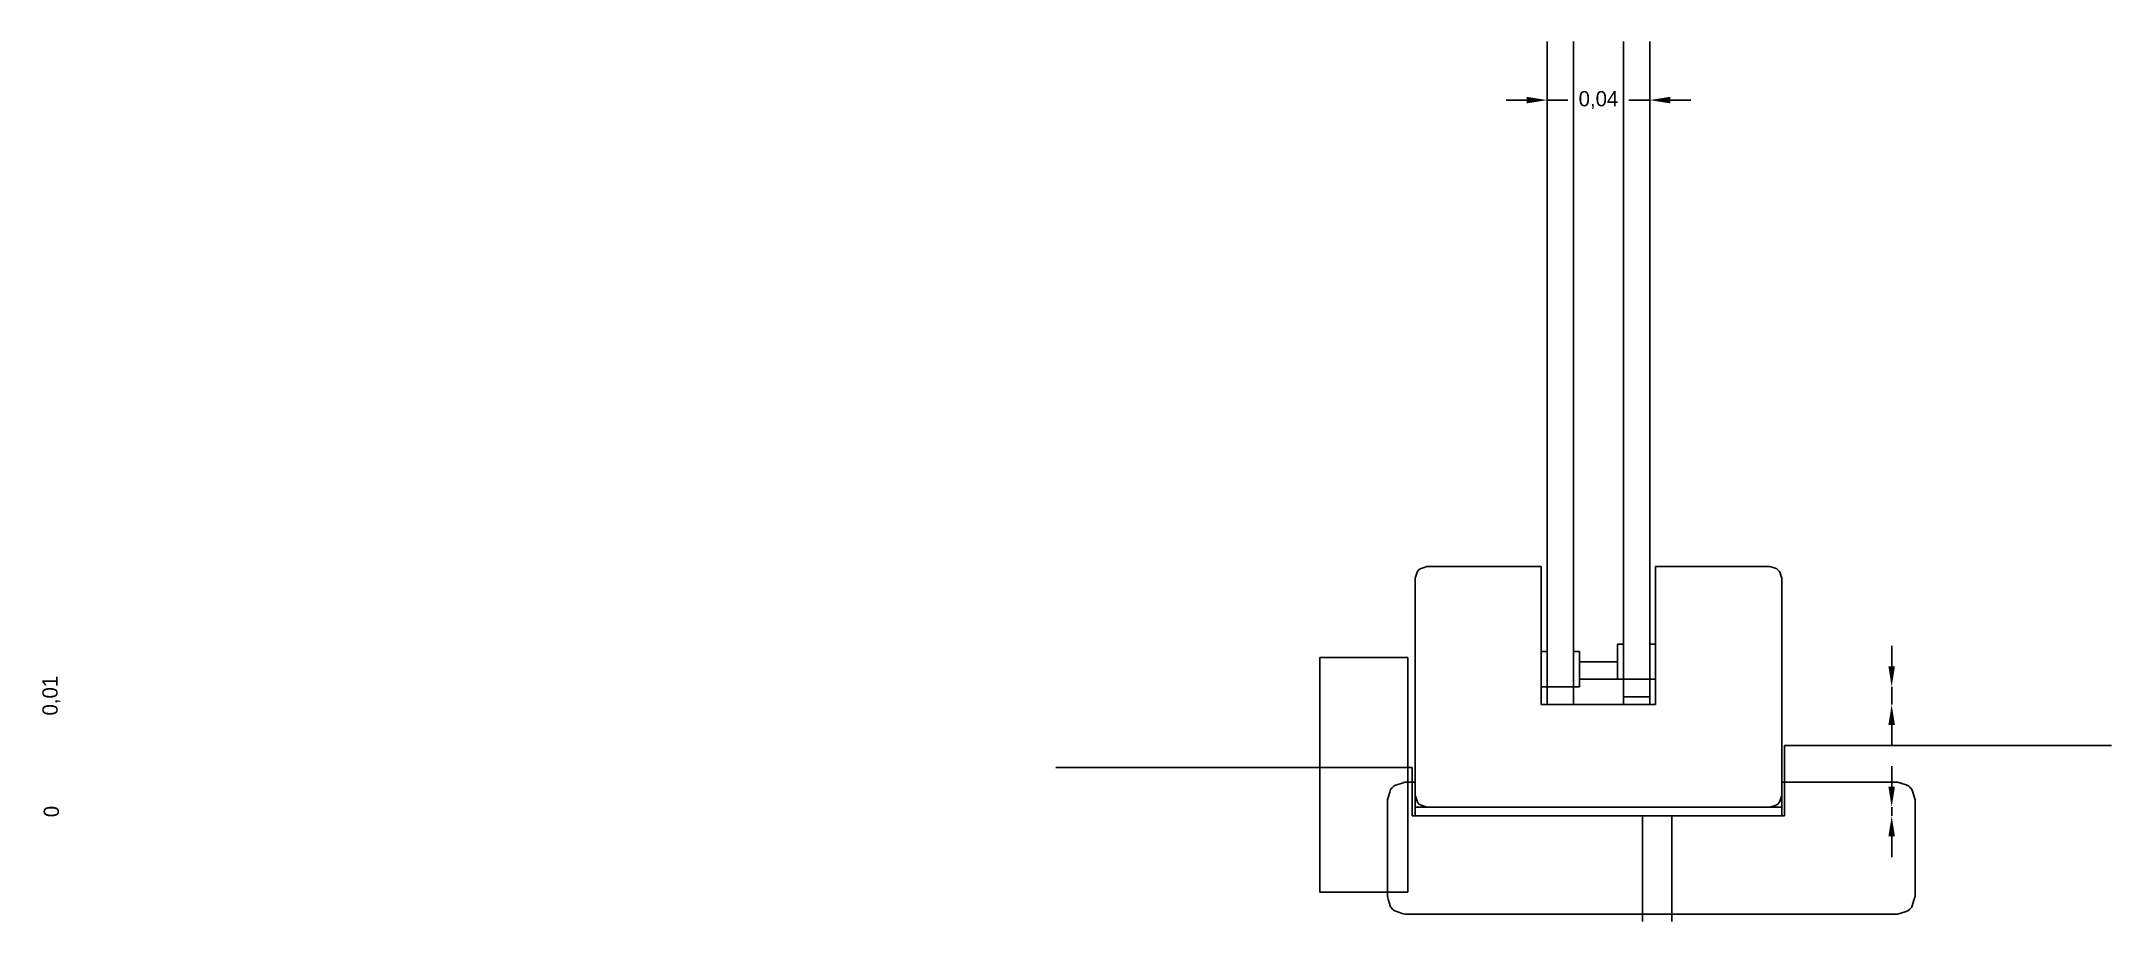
# Model space of a CAD drawing. Header units: metres. Extents: x -0.3 to 20.5, y 0 to 1.
# Drawn here: x -0.346 to 0.36, y 0 to 0.3 of the extents above; entities that cross this region are included whole.
import ezdxf

# ---------------------------------------------------------------- set-up
doc = ezdxf.new("R2010")
doc.units = ezdxf.units.M
doc.layers.add('COTAS', color=4, linetype='Continuous')
doc.layers.add('G_MEDIDO', color=8, linetype='Continuous')
doc.dimstyles.get("Standard").update_dxf_attribs({"dimtxt": 2.5, "dimasz": 2.5, "dimexe": 1.25, "dimexo": 0.625, "dimtad": 1, "dimcen": 2.5, "dimazin": 3, "dimtfac": 1, "dimtmove": 0, "dimatfit": 3})

msp = doc.modelspace()

# ---------------------------------------------------------------- blocks, each defined once
blk = doc.blocks.new('_CLOSEDFILLED')
at = {"color": 0, "linetype": 'BYBLOCK'}
blk.add_solid([(-1, 0.16), (0, 0), (-1, -0.16)], dxfattribs=at)
blk = doc.blocks.new('*D1')
for p, q in [((0.1605, 0.28), (0.1535, 0.28)), ((0.1675, 0.28), (0.1675, 0.28)), ((0.1675, 0.28), (0.1746, 0.28)), ((0.1954, 0.28), (0.2025, 0.28)), ((0.2025, 0.28), (0.2025, 0.28)), ((0.2095, 0.28), (0.2165, 0.28))]:
    blk.add_line(p, q)
at = {"layer": 'Defpoints'}
for p in [(0.1675, 0.28), (0.1675, 0.28), (0.2025, 0.28)]:
    blk.add_point(p, dxfattribs=at)
at = {"layer": 'COTAS', "xscale": 0.007, "yscale": 0.007}
blk.add_blockref('_CLOSEDFILLED', (0.1675, 0.28), dxfattribs=at)
at = {"layer": 'COTAS', "xscale": 0.007, "yscale": 0.007, "rotation": 180}
blk.add_blockref('_CLOSEDFILLED', (0.2025, 0.28), dxfattribs=at)
at = {"layer": 'COTAS', "insert": (0.185, 0.28), "char_height": 0.0052, "attachment_point": 5}
blk.add_mtext('0,04', dxfattribs=at)
blk = doc.blocks.new('*D2')
for p, q in [((0.285, 0.087), (0.285, 0.094)), ((0.285, 0.08), (0.285, 0.08)), ((0.285, 0.074), (0.285, 0.08)), ((0.285, 0.074), (0.285, 0.074)), ((0.285, 0.067), (0.285, 0.06))]:
    blk.add_line(p, q)
at = {"layer": 'Defpoints'}
for p in [(0.285, 0.08), (0.285, 0.074), (0.285, 0.074)]:
    blk.add_point(p, dxfattribs=at)
at = {"layer": 'COTAS', "xscale": 0.007, "yscale": 0.007}
for p, rotation in [((0.285, 0.08), 270), ((0.285, 0.074), 90)]:
    blk.add_blockref('_CLOSEDFILLED', p, dxfattribs=dict(at, rotation=rotation))
at = {"layer": 'COTAS', "insert": (-0.3426, 0.077), "char_height": 0.0052, "attachment_point": 5, "rotation": 90}
blk.add_mtext('0,01', dxfattribs=at)
blk = doc.blocks.new('*D3')
for p, q in [((0.285, 0.046), (0.285, 0.053)), ((0.285, 0.039), (0.285, 0.039)), ((0.285, 0.036), (0.285, 0.039)), ((0.285, 0.036), (0.285, 0.036)), ((0.285, 0.029), (0.285, 0.022))]:
    blk.add_line(p, q)
at = {"layer": 'Defpoints'}
for p in [(0.285, 0.039), (0.285, 0.036), (0.285, 0.036)]:
    blk.add_point(p, dxfattribs=at)
at = {"layer": 'COTAS', "xscale": 0.007, "yscale": 0.007}
for p, rotation in [((0.285, 0.039), 270), ((0.285, 0.036), 90)]:
    blk.add_blockref('_CLOSEDFILLED', p, dxfattribs=dict(at, rotation=rotation))
at = {"layer": 'COTAS', "insert": (-0.3426, 0.0375), "char_height": 0.0052, "attachment_point": 5, "rotation": 90}
blk.add_mtext('0', dxfattribs=at)

# ---------------------------------------------------------------- dimensions: what is measured, and where the dimension line sits
at = {"layer": 'COTAS'}
dim = msp.add_linear_dim(base=(0.1675, 0.28), p1=(0.1675, 0.28), p2=(0.2025, 0.28), dimstyle='Standard', override={"dimtxt": 0.0052, "dimasz": 0.007}, dxfattribs=at)
dim.commit()
dim.dimension.update_dxf_attribs({"geometry": '*D1', "text_midpoint": (0.185, 0.28)})
for base, p1, p2, picture, middle in [((0.285, 0.074), (0.285, 0.074), (0.285, 0.08), '*D2', (-0.3426, 0.077)), ((0.285, 0.036), (0.285, 0.036), (0.285, 0.039), '*D3', (-0.3426, 0.0375))]:
    dim = msp.add_linear_dim(base=base, p1=p1, p2=p2, angle=90, dimstyle='Standard', override={"dimtxt": 0.0052, "dimasz": 0.007}, dxfattribs=at)
    dim.commit()
    dim.dimension.update_dxf_attribs({"geometry": picture, "text_midpoint": middle})

# ---------------------------------------------------------------- linework, layer by layer
at = {"layer": 'G_MEDIDO'}
for p, q in [((0.1675, 0.092), (0.1675, 0.3)), ((0.1765, 0.092), (0.1765, 0.3)), ((0.1935, 0.09458), (0.1935, 0.3)), ((0.2025, 0.09458), (0.2025, 0.3)), ((0.12367, 0.11983), (0.12405, 0.12015)), ((0.12405, 0.12015), (0.12418, 0.12026)), ((0.12418, 0.12026), (0.12589, 0.12081)), ((0.12589, 0.12081), (0.1265, 0.121)), ((0.1265, 0.121), (0.1655, 0.121)), ((0.1655, 0.092), (0.1655, 0.121)), ((0.2045, 0.121), (0.2128, 0.121)), ((0.2045, 0.09458), (0.2045, 0.121)), ((0.2128, 0.121), (0.2435, 0.121)), ((0.2435, 0.121), (0.24521, 0.12046)), ((0.24521, 0.12046), (0.24582, 0.12026)), ((0.24582, 0.12026), (0.24619, 0.11994)), ((0.1225, 0.117), (0.12304, 0.11871)), ((0.1225, 0.09759), (0.1225, 0.117)), ((0.12304, 0.11871), (0.12324, 0.11932)), ((0.12324, 0.11932), (0.12356, 0.11969)), ((0.12356, 0.11969), (0.12367, 0.11983)), ((0.24619, 0.11994), (0.24633, 0.11983)), ((0.24644, 0.11969), (0.24633, 0.11983)), ((0.24676, 0.11932), (0.24644, 0.11969)), ((0.24696, 0.11871), (0.24676, 0.11932)), ((0.2475, 0.117), (0.24696, 0.11871)), ((0.2475, 0.09759), (0.2475, 0.117)), ((0.1225, 0.0475), (0.1225, 0.09759)), ((0.1655, 0.08), (0.1655, 0.092)), ((0.1655, 0.092), (0.1675, 0.092)), ((0.1675, 0.08), (0.1675, 0.092)), ((0.1765, 0.08), (0.1765, 0.092)), ((0.1765, 0.092), (0.1785, 0.092)), ((0.1785, 0.08858), (0.1785, 0.092)), ((0.1915, 0.09458), (0.1935, 0.09458)), ((0.1915, 0.08858), (0.1915, 0.09458)), ((0.1935, 0.08258), (0.1935, 0.09458)), ((0.2025, 0.08258), (0.2025, 0.09458)), ((0.2025, 0.09458), (0.2045, 0.09458)), ((0.2045, 0.08258), (0.2045, 0.09458)), ((0.2475, 0.0475), (0.2475, 0.09759)), ((0.09, 0.09), (0.1124, 0.09)), ((0.09, 0.0525), (0.09, 0.09)), ((0.1124, 0.09), (0.12, 0.09)), ((0.12, 0.06974), (0.12, 0.09)), ((0.1785, 0.08258), (0.1785, 0.08858)), ((0.1785, 0.08858), (0.1915, 0.08858)), ((0.1915, 0.08258), (0.1915, 0.08858)), ((0.1655, 0.074), (0.1655, 0.08)), ((0.1655, 0.08), (0.1675, 0.08)), ((0.1675, 0.08), (0.16975, 0.08)), ((0.1675, 0.074), (0.1675, 0.08)), ((0.16975, 0.08), (0.1765, 0.08)), ((0.1765, 0.08), (0.1785, 0.08)), ((0.1765, 0.074), (0.1765, 0.08)), ((0.1785, 0.08), (0.1785, 0.08258)), ((0.1785, 0.08258), (0.1915, 0.08258)), ((0.1915, 0.08258), (0.1935, 0.08258)), ((0.1935, 0.08258), (0.19574, 0.08258)), ((0.1935, 0.07658), (0.1935, 0.08258)), ((0.19574, 0.08258), (0.2025, 0.08258)), ((0.2025, 0.08258), (0.2045, 0.08258)), ((0.2025, 0.07658), (0.2025, 0.08258)), ((0.2045, 0.074), (0.2045, 0.08258)), ((0.1655, 0.074), (0.1675, 0.074)), ((0.1675, 0.074), (0.1765, 0.074)), ((0.1765, 0.074), (0.1935, 0.074)), ((0.1935, 0.07658), (0.2025, 0.07658)), ((0.1935, 0.074), (0.1935, 0.07658)), ((0.1935, 0.074), (0.2025, 0.074)), ((0.2025, 0.074), (0.2025, 0.07658)), ((0.2025, 0.074), (0.2045, 0.074)), ((0.12, 0.0525), (0.12, 0.06974)), ((0.2485, 0.06), (0.34789, 0.06)), ((0.2485, 0.0475), (0.2485, 0.06)), ((0.34789, 0.06), (0.36, 0.06)), ((0, 0.0525), (0.09, 0.0525)), ((0.09, 0.0525), (0.12, 0.0525)), ((0.09, 0.03026), (0.09, 0.0525)), ((0.12, 0.0525), (0.1215, 0.0525)), ((0.12, 0.0475), (0.12, 0.0525)), ((0.1215, 0.0475), (0.1215, 0.0525)), ((0.113, 0.0415), (0.11383, 0.04409)), ((0.11383, 0.04409), (0.11411, 0.04497)), ((0.11411, 0.04497), (0.11459, 0.04555)), ((0.11459, 0.04555), (0.11476, 0.04574)), ((0.11476, 0.04574), (0.11533, 0.04623)), ((0.11533, 0.04623), (0.11553, 0.04639)), ((0.11553, 0.04639), (0.11811, 0.04722)), ((0.11811, 0.04722), (0.119, 0.0475)), ((0.119, 0.0475), (0.12, 0.0475)), ((0.12, 0.0475), (0.1215, 0.0475)), ((0.12, 0.01), (0.12, 0.0475)), ((0.1215, 0.036), (0.1215, 0.0475)), ((0.1215, 0.0475), (0.1225, 0.0475)), ((0.1225, 0.043), (0.1225, 0.0475)), ((0.12269, 0.04239), (0.1225, 0.043)), ((0.1225, 0.039), (0.1225, 0.043)), ((0.12324, 0.04068), (0.12269, 0.04239)), ((0.24676, 0.04068), (0.24731, 0.04239)), ((0.24731, 0.04239), (0.2475, 0.043)), ((0.2475, 0.043), (0.2475, 0.0475)), ((0.2475, 0.0475), (0.2485, 0.0475)), ((0.2475, 0.039), (0.2475, 0.043)), ((0.2485, 0.036), (0.2485, 0.0475)), ((0.2485, 0.0475), (0.287, 0.0475)), ((0.287, 0.0475), (0.28959, 0.04667)), ((0.28959, 0.04667), (0.29047, 0.04639)), ((0.29047, 0.04639), (0.29105, 0.04591)), ((0.29105, 0.04591), (0.29124, 0.04574)), ((0.29141, 0.04555), (0.29124, 0.04574)), ((0.29189, 0.04497), (0.29141, 0.04555)), ((0.29217, 0.04409), (0.29189, 0.04497)), ((0.293, 0.0415), (0.29217, 0.04409)), ((0.113, 0.03308), (0.113, 0.0415)), ((0.1215, 0.036), (0.1225, 0.036)), ((0.1225, 0.039), (0.1265, 0.039)), ((0.1225, 0.036), (0.1225, 0.039)), ((0.1225, 0.036), (0.2, 0.036)), ((0.12335, 0.04055), (0.12324, 0.04068)), ((0.12367, 0.04017), (0.12335, 0.04055)), ((0.12367, 0.04017), (0.12405, 0.03985)), ((0.12405, 0.03985), (0.12418, 0.03974)), ((0.12418, 0.03974), (0.12589, 0.03919)), ((0.12589, 0.03919), (0.1265, 0.039)), ((0.1265, 0.039), (0.2128, 0.039)), ((0.2, 0.0025), (0.2, 0.036)), ((0.2, 0.036), (0.21, 0.036)), ((0.21, 0.036), (0.2475, 0.036)), ((0.21, 0.03239), (0.21, 0.036)), ((0.2128, 0.039), (0.2435, 0.039)), ((0.2435, 0.039), (0.24521, 0.03954)), ((0.2435, 0.039), (0.2475, 0.039)), ((0.24521, 0.03954), (0.24582, 0.03974)), ((0.24582, 0.03974), (0.24619, 0.04006)), ((0.24619, 0.04006), (0.24633, 0.04017)), ((0.24633, 0.04017), (0.24665, 0.04055)), ((0.24665, 0.04055), (0.24676, 0.04068)), ((0.2475, 0.036), (0.2475, 0.039)), ((0.2475, 0.036), (0.2485, 0.036)), ((0.293, 0.03308), (0.293, 0.0415)), ((0.09, 0.01), (0.09, 0.03026)), ((0.113, 0.01), (0.113, 0.03308)), ((0.21, 0.0025), (0.21, 0.03239)), ((0.293, 0.0085), (0.293, 0.03308)), ((0.09, 0.01), (0.0976, 0.01)), ((0.0976, 0.01), (0.113, 0.01)), ((0.113, 0.0085), (0.113, 0.01)), ((0.113, 0.01), (0.12, 0.01)), ((0.11328, 0.00761), (0.113, 0.0085)), ((0.11411, 0.00503), (0.11328, 0.00761)), ((0.29189, 0.00503), (0.29272, 0.00761)), ((0.29272, 0.00761), (0.293, 0.0085)), ((0.11427, 0.00483), (0.11411, 0.00503)), ((0.11476, 0.00426), (0.11427, 0.00483)), ((0.11476, 0.00426), (0.11533, 0.00377)), ((0.11533, 0.00377), (0.11553, 0.00361)), ((0.11553, 0.00361), (0.11811, 0.00278)), ((0.11811, 0.00278), (0.119, 0.0025)), ((0.119, 0.0025), (0.2, 0.0025)), ((0.2, 0), (0.2, 0.0025)), ((0.2, 0.0025), (0.21, 0.0025)), ((0.21, 0.0025), (0.24415, 0.0025)), ((0.21, 0), (0.21, 0.0025)), ((0.24415, 0.0025), (0.287, 0.0025)), ((0.287, 0.0025), (0.28959, 0.00333)), ((0.28959, 0.00333), (0.29047, 0.00361)), ((0.29047, 0.00361), (0.29105, 0.00409)), ((0.29105, 0.00409), (0.29124, 0.00426)), ((0.29124, 0.00426), (0.29173, 0.00483)), ((0.29173, 0.00483), (0.29189, 0.00503))]:
    msp.add_line(p, q, dxfattribs=at)

msp.set_redraw_order([(e.dxf.handle, doc.entitydb.next_handle()) for e in msp.query("TEXT MTEXT ATTDEF DIMENSION ARC_DIMENSION")])  # texts and dimensions are drawn at this point

doc.saveas('drawing.dxf')
